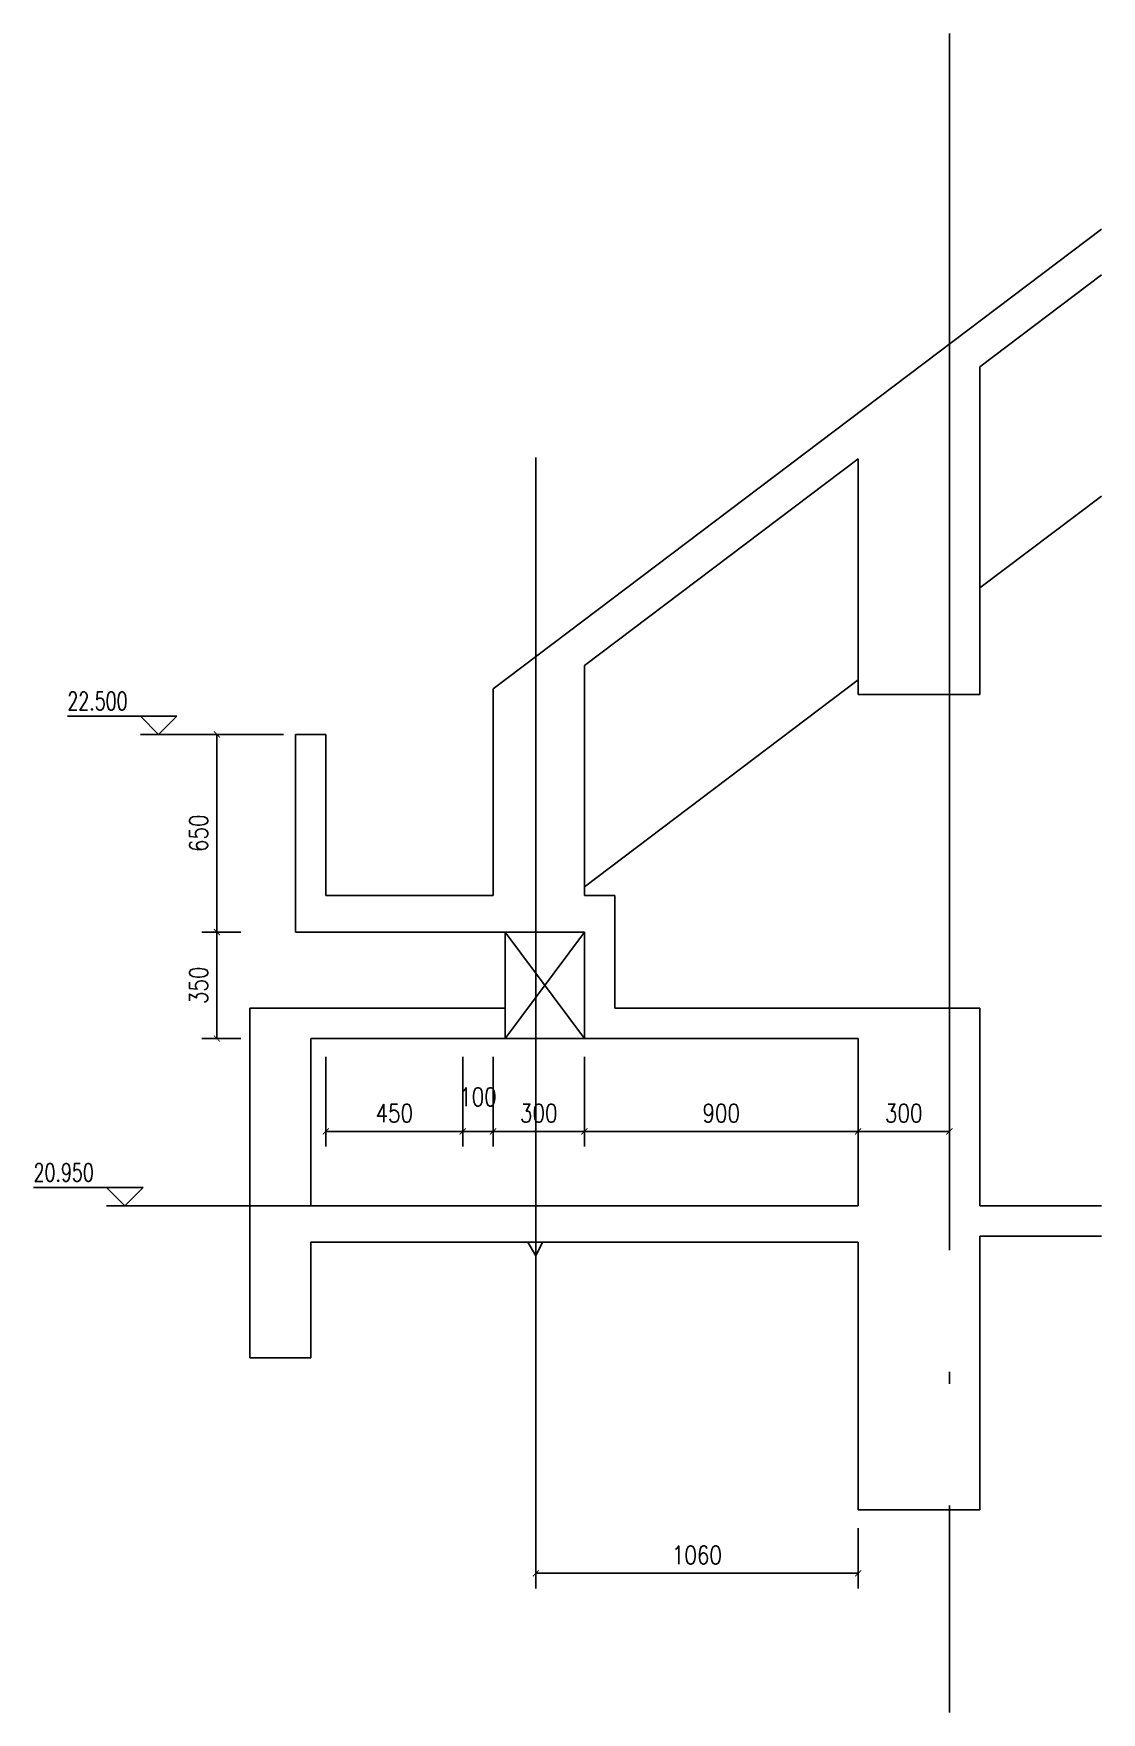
# Model space of a CAD drawing. Header units: millimetres. Extents: x 2998490 to 15040601, y 444546 to 7822218.
# Drawn here: x 14112296 to 14115807, y 7505640 to 7511161 of the extents above; entities that cross this region are included whole.
import ezdxf

# ---------------------------------------------------------------- set-up
doc = ezdxf.new("R2010")
doc.units = ezdxf.units.MM
doc.header["$LTSCALE"] = 2000
doc.linetypes.add('DOTE', pattern=[2.42, 2, -0.2, 0.02, -0.2])
for name, color, linetype in [('3-AXIS', 3, 'Continuous'), ('3-liang-rein-X', 54, 'Continuous'), ('WALL', 50, 'Continuous')]:
    doc.layers.add(name, color=color, linetype=linetype)
doc.styles.add('_TCH_DIM', font='SIMPLEX', dxfattribs={"bigfont": 'GBCBIG'})
doc.styles.add('DIM_FONT', font='SIMPLEX', dxfattribs={"width": 0.8, "bigfont": 'HZTXT'})
doc.dimstyles.new('DIMN20', dxfattribs={"dimscale": 0.2, "dimtxt": 300, "dimasz": 100, "dimexe": 250, "dimexo": 300, "dimgap": 150, "dimtad": 1, "dimdec": 0, "dimzin": 0, "dimdsep": 46, "dimtxsty": 'DIM_FONT', "dimblk": 'ARCHTICK', "dimcen": 0.09, "dimclrt": 7, "dimazin": 2, "dimtfac": 1, "dimtdec": 0, "dimtix": 1, "dimtmove": 2, "dimatfit": 3, "dimfxl": 0, "dimtolj": 1, "dimtzin": 0, "dimarcsym": 0})

msp = doc.modelspace()

# ---------------------------------------------------------------- texts
at = {"layer": '3-liang-rein-X', "color": 3, "style": '_TCH_DIM', "width": 0.705882}
for s, p in [('22.500', (14112407.2, 7508936.1)), ('20.950', (14112296.1, 7507386.1))]:
    msp.add_text(s, height=59.5, dxfattribs=at).set_placement(p)

# ---------------------------------------------------------------- blocks, each defined once
blk = doc.blocks.new('_ArchTick')
at = {"color": 0, "linetype": 'ByBlock', "const_width": 0.15}
blk.add_lwpolyline([(-0.5, -0.5), (0.5, 0.5)], dxfattribs=at)
blk = doc.blocks.new('*D1949')
at = {"layer": '3-liang-rein-X', "color": 0, "lineweight": -2}
for p, q in [((14115007.2, 7507796.1), (14115007.2, 7507500.7)), ((14115307.2, 7507796.1), (14115307.2, 7507500.7)), ((14115007.2, 7507550.7), (14115307.2, 7507550.7))]:
    blk.add_line(p, q, dxfattribs=at)
at = {"layer": 'Defpoints', "color": 0}
for p in [(14115007.2, 7507856.1), (14115307.2, 7507856.1), (14115307.2, 7507550.7)]:
    blk.add_point(p, dxfattribs=at)
at = {"layer": '3-liang-rein-X', "color": 0, "lineweight": -2, "xscale": 20, "yscale": 20, "zscale": 20, "rotation": 180}
blk.add_blockref('_ArchTick', (14115007.2, 7507550.7), dxfattribs=at)
at = {"layer": '3-liang-rein-X', "color": 0, "lineweight": -2, "xscale": 20, "yscale": 20, "zscale": 20}
blk.add_blockref('_ArchTick', (14115307.2, 7507550.7), dxfattribs=at)
at = {"layer": '3-liang-rein-X', "color": 7, "insert": (14115157.2, 7507610.7), "char_height": 60, "attachment_point": 5, "style": 'DIM_FONT'}
blk.add_mtext('\\A1;300', dxfattribs=at)
blk = doc.blocks.new('*D1950')
at = {"layer": '3-liang-rein-X', "color": 0, "lineweight": -2}
for p, q in [((14114107.1, 7507796.1), (14114107.1, 7507500.7)), ((14115007.2, 7507796.1), (14115007.2, 7507500.7)), ((14114107.1, 7507550.7), (14115007.2, 7507550.7))]:
    blk.add_line(p, q, dxfattribs=at)
at = {"layer": 'Defpoints', "color": 0}
for p in [(14114107.1, 7507856.1), (14115007.2, 7507856.1), (14115007.2, 7507550.7)]:
    blk.add_point(p, dxfattribs=at)
at = {"layer": '3-liang-rein-X', "color": 0, "lineweight": -2, "xscale": 20, "yscale": 20, "zscale": 20, "rotation": 180}
blk.add_blockref('_ArchTick', (14114107.1, 7507550.7), dxfattribs=at)
at = {"layer": '3-liang-rein-X', "color": 0, "lineweight": -2, "xscale": 20, "yscale": 20, "zscale": 20}
blk.add_blockref('_ArchTick', (14115007.2, 7507550.7), dxfattribs=at)
at = {"layer": '3-liang-rein-X', "color": 7, "insert": (14114557.1, 7507610.7), "char_height": 60, "attachment_point": 5, "style": 'DIM_FONT'}
blk.add_mtext('\\A1;900', dxfattribs=at)
blk = doc.blocks.new('*D1951')
at = {"layer": '3-liang-rein-X', "color": 0, "lineweight": -2}
for p, q in [((14113807.1, 7507796.1), (14113807.1, 7507500.7)), ((14114107.1, 7507796.1), (14114107.1, 7507500.7)), ((14113807.1, 7507550.7), (14114107.1, 7507550.7))]:
    blk.add_line(p, q, dxfattribs=at)
at = {"layer": 'Defpoints', "color": 0}
for p in [(14113807.1, 7507856.1), (14114107.1, 7507856.1), (14114107.1, 7507550.7)]:
    blk.add_point(p, dxfattribs=at)
at = {"layer": '3-liang-rein-X', "color": 0, "lineweight": -2, "xscale": 20, "yscale": 20, "zscale": 20, "rotation": 180}
blk.add_blockref('_ArchTick', (14113807.1, 7507550.7), dxfattribs=at)
at = {"layer": '3-liang-rein-X', "color": 0, "lineweight": -2, "xscale": 20, "yscale": 20, "zscale": 20}
blk.add_blockref('_ArchTick', (14114107.1, 7507550.7), dxfattribs=at)
at = {"layer": '3-liang-rein-X', "color": 7, "insert": (14113957.1, 7507610.7), "char_height": 60, "attachment_point": 5, "style": 'DIM_FONT'}
blk.add_mtext('\\A1;300', dxfattribs=at)
blk = doc.blocks.new('*D1952')
at = {"layer": '3-liang-rein-X', "color": 0, "lineweight": -2}
for p, q in [((14113707.2, 7507796.1), (14113707.2, 7507500.7)), ((14113807.1, 7507796.1), (14113807.1, 7507500.7)), ((14113707.2, 7507550.7), (14113807.1, 7507550.7))]:
    blk.add_line(p, q, dxfattribs=at)
at = {"layer": 'Defpoints', "color": 0}
for p in [(14113707.2, 7507856.1), (14113807.1, 7507856.1), (14113807.1, 7507550.7)]:
    blk.add_point(p, dxfattribs=at)
at = {"layer": '3-liang-rein-X', "color": 0, "lineweight": -2, "xscale": 20, "yscale": 20, "zscale": 20, "rotation": 180}
blk.add_blockref('_ArchTick', (14113707.2, 7507550.7), dxfattribs=at)
at = {"layer": '3-liang-rein-X', "color": 0, "lineweight": -2, "xscale": 20, "yscale": 20, "zscale": 20}
blk.add_blockref('_ArchTick', (14113807.1, 7507550.7), dxfattribs=at)
at = {"layer": '3-liang-rein-X', "color": 7, "insert": (14113757.1, 7507664.2), "char_height": 60, "attachment_point": 5, "style": 'DIM_FONT'}
blk.add_mtext('\\A1;100', dxfattribs=at)
blk = doc.blocks.new('*D1953')
at = {"layer": '3-liang-rein-X', "color": 0, "lineweight": -2}
for p, q in [((14113257.2, 7507796.1), (14113257.2, 7507500.7)), ((14113707.2, 7507796.1), (14113707.2, 7507500.7)), ((14113257.2, 7507550.7), (14113707.2, 7507550.7))]:
    blk.add_line(p, q, dxfattribs=at)
at = {"layer": 'Defpoints', "color": 0}
for p in [(14113257.2, 7507856.1), (14113707.2, 7507856.1), (14113707.2, 7507550.7)]:
    blk.add_point(p, dxfattribs=at)
at = {"layer": '3-liang-rein-X', "color": 0, "lineweight": -2, "xscale": 20, "yscale": 20, "zscale": 20, "rotation": 180}
blk.add_blockref('_ArchTick', (14113257.2, 7507550.7), dxfattribs=at)
at = {"layer": '3-liang-rein-X', "color": 0, "lineweight": -2, "xscale": 20, "yscale": 20, "zscale": 20}
blk.add_blockref('_ArchTick', (14113707.2, 7507550.7), dxfattribs=at)
at = {"layer": '3-liang-rein-X', "color": 7, "insert": (14113482.2, 7507610.7), "char_height": 60, "attachment_point": 5, "style": 'DIM_FONT'}
blk.add_mtext('\\A1;450', dxfattribs=at)
blk = doc.blocks.new('*D1954')
at = {"layer": '3-liang-rein-X', "color": 0, "lineweight": -2}
for p, q in [((14112977.2, 7508856.1), (14112848.8, 7508856.1)), ((14112898.8, 7508206.1), (14112898.8, 7508856.1)), ((14112977.2, 7508206.1), (14112848.8, 7508206.1))]:
    blk.add_line(p, q, dxfattribs=at)
at = {"layer": 'Defpoints', "color": 0}
for p in [(14112898.8, 7508856.1), (14113037.2, 7508856.1), (14113037.2, 7508206.1)]:
    blk.add_point(p, dxfattribs=at)
at = {"layer": '3-liang-rein-X', "color": 0, "lineweight": -2, "xscale": 20, "yscale": 20, "zscale": 20}
for p, rotation in [((14112898.8, 7508856.1), 90), ((14112898.8, 7508206.1), 270)]:
    blk.add_blockref('_ArchTick', p, dxfattribs=dict(at, rotation=rotation))
at = {"layer": '3-liang-rein-X', "color": 7, "insert": (14112838.8, 7508531.1), "char_height": 60, "attachment_point": 5, "rotation": 90, "style": 'DIM_FONT'}
blk.add_mtext('\\A1;650', dxfattribs=at)
blk = doc.blocks.new('*D1955')
at = {"layer": '3-liang-rein-X', "color": 0, "lineweight": -2}
for p, q in [((14112977.2, 7508206.1), (14112848.8, 7508206.1)), ((14112898.8, 7507856.1), (14112898.8, 7508206.1)), ((14112977.2, 7507856.1), (14112848.8, 7507856.1))]:
    blk.add_line(p, q, dxfattribs=at)
at = {"layer": 'Defpoints', "color": 0}
for p in [(14112898.8, 7508206.1), (14113037.2, 7508206.1), (14113037.2, 7507856.1)]:
    blk.add_point(p, dxfattribs=at)
at = {"layer": '3-liang-rein-X', "color": 0, "lineweight": -2, "xscale": 20, "yscale": 20, "zscale": 20}
for p, rotation in [((14112898.8, 7508206.1), 90), ((14112898.8, 7507856.1), 270)]:
    blk.add_blockref('_ArchTick', p, dxfattribs=dict(at, rotation=rotation))
at = {"layer": '3-liang-rein-X', "color": 7, "insert": (14112838.8, 7508031.1), "char_height": 60, "attachment_point": 5, "rotation": 90, "style": 'DIM_FONT'}
blk.add_mtext('\\A1;350', dxfattribs=at)
blk = doc.blocks.new('*D1956')
at = {"layer": '3-liang-rein-X', "color": 0, "lineweight": -2}
for p, q in [((14113947.2, 7506525.4), (14113947.2, 7506047.8)), ((14115007.2, 7506246.1), (14115007.2, 7506047.8)), ((14113947.2, 7506097.8), (14115007.2, 7506097.8))]:
    blk.add_line(p, q, dxfattribs=at)
at = {"layer": 'Defpoints', "color": 0}
for p in [(14113947.2, 7506585.4), (14115007.2, 7506306.1), (14115007.2, 7506097.8)]:
    blk.add_point(p, dxfattribs=at)
at = {"layer": '3-liang-rein-X', "color": 0, "lineweight": -2, "xscale": 20, "yscale": 20, "zscale": 20, "rotation": 180}
blk.add_blockref('_ArchTick', (14113947.2, 7506097.8), dxfattribs=at)
at = {"layer": '3-liang-rein-X', "color": 0, "lineweight": -2, "xscale": 20, "yscale": 20, "zscale": 20}
blk.add_blockref('_ArchTick', (14115007.2, 7506097.8), dxfattribs=at)
at = {"layer": '3-liang-rein-X', "color": 7, "insert": (14114477.2, 7506157.8), "char_height": 60, "attachment_point": 5, "style": 'DIM_FONT'}
blk.add_mtext('\\A1;1060', dxfattribs=at)

# ---------------------------------------------------------------- dimensions: what is measured, and where the dimension line sits
at = {"layer": '3-liang-rein-X', "color": 3}
for p1, p2, distance, picture, middle in [((14113037.2, 7508206.1), (14113037.2, 7508856.1), 138.4, '*D1954', (14112838.8, 7508531.1)), ((14113037.2, 7507856.1), (14113037.2, 7508206.1), 138.4, '*D1955', (14112838.8, 7508031.1)), ((14113257.2, 7507856.1), (14113707.2, 7507856.1), -305.4, '*D1953', (14113482.2, 7507610.7)), ((14113807.1, 7507856.1), (14114107.1, 7507856.1), -305.4, '*D1951', (14113957.1, 7507610.7)), ((14114107.1, 7507856.1), (14115007.2, 7507856.1), -305.4, '*D1950', (14114557.1, 7507610.7)), ((14115007.2, 7507856.1), (14115307.2, 7507856.1), -305.4, '*D1949', (14115157.2, 7507610.7))]:
    dim = msp.add_aligned_dim(p1=p1, p2=p2, distance=distance, dimstyle='DIMN20', dxfattribs=at)
    dim.commit()
    dim.dimension.update_dxf_attribs({"geometry": picture, "text_midpoint": middle})
dim = msp.add_linear_dim(base=(14113807.1, 7507550.7), p1=(14113707.2, 7507856.1), p2=(14113807.1, 7507856.1), angle=0, dimstyle='DIMN20', dxfattribs=at)
dim.commit()
dim.dimension.update_dxf_attribs({"geometry": '*D1952', "text_midpoint": (14113757.1, 7507664.2), "dimtype": 161})
dim = msp.add_linear_dim(base=(14115007.2, 7506097.8), p1=(14113947.2, 7506585.4), p2=(14115007.2, 7506306.1), dimstyle='DIMN20', dxfattribs=at)
dim.commit()
dim.dimension.update_dxf_attribs({"geometry": '*D1956', "text_midpoint": (14114477.2, 7506157.8)})

# ---------------------------------------------------------------- linework, layer by layer
at = {"layer": '3-AXIS', "color": 15, "linetype": 'DOTE'}
for p, q in [((14115307.2, 7511160.5), (14115307.2, 7505640.4)), ((14113947.2, 7509766.9), (14113947.2, 7506482.7))]:
    msp.add_line(p, q, dxfattribs=at)
at = {"layer": '3-liang-rein-X'}
for p, q in [((14115407.2, 7509337.6), (14115807.1, 7509639.8)), ((14114107.1, 7508355.4), (14115007.2, 7509035.4)), ((14113007.2, 7507306.1), (14115007.2, 7507306.1)), ((14113007.2, 7507306.1), (14113007.2, 7506806.1)), ((14113207.2, 7507186.1), (14113207.2, 7506806.1)), ((14113207.2, 7507186.1), (14115007.2, 7507186.1)), ((14115007.2, 7507186.1), (14115007.2, 7506306.1)), ((14115407.2, 7507206.1), (14115407.2, 7506306.1)), ((14113007.2, 7506806.1), (14113207.2, 7506806.1)), ((14115007.2, 7506306.1), (14115407.2, 7506306.1))]:
    msp.add_line(p, q, dxfattribs=at)
at = {"layer": '3-liang-rein-X', "color": 3}
for p, q in [((14112767.2, 7508916.1), (14112407.2, 7508916.1)), ((14112707.2, 7508856.1), (14112647.2, 7508916.1)), ((14112707.2, 7508856.1), (14112767.2, 7508916.1)), ((14113118.2, 7508856.1), (14112647.2, 7508856.1)), ((14112656.1, 7507366.1), (14112296.1, 7507366.1)), ((14112596.1, 7507306.1), (14112536.1, 7507366.1)), ((14112596.1, 7507306.1), (14112656.1, 7507366.1)), ((14113007.2, 7507306.1), (14112536.1, 7507306.1))]:
    msp.add_line(p, q, dxfattribs=at)
at = {"layer": '3-liang-rein-X', "color": 7}
for p, q in [((14113847.2, 7507856.1), (14113847.2, 7508206.1)), ((14113847.2, 7507856.1), (14114107.1, 7508206.1)), ((14114107.2, 7507856.1), (14113847.2, 7508206.1)), ((14113847.2, 7507956.1), (14113007.2, 7507956.1)), ((14113007.2, 7507306.1), (14113007.2, 7507956.1)), ((14114107.1, 7507856.1), (14113207.2, 7507856.1)), ((14113207.2, 7507306.1), (14113207.2, 7507856.1))]:
    msp.add_line(p, q, dxfattribs=at)
at = {"layer": '3-liang-rein-X', "color": 1}
msp.add_lwpolyline([(14113921.4, 7507186.1), (14113947.2, 7507142.1), (14113969.8, 7507186.1)], dxfattribs=at)
at = {"layer": 'WALL'}
for p, q in [((14113807.1, 7509006.1), (14115807.1, 7510517.2)), ((14115407.2, 7510064.6), (14115807.1, 7510366.8)), ((14115407.2, 7508987.4), (14115407.2, 7510064.6)), ((14114107.1, 7509082.3), (14115007.2, 7509762.3)), ((14115007.2, 7508987.4), (14115007.2, 7509762.3)), ((14114107.1, 7509082.3), (14114107.1, 7508326.1)), ((14113807.1, 7509006.1), (14113807.1, 7508326.1)), ((14115007.2, 7508987.4), (14115407.2, 7508987.4)), ((14113157.2, 7508856.1), (14113157.2, 7508206.1)), ((14113157.2, 7508856.1), (14113257.2, 7508856.1)), ((14113257.2, 7508856.1), (14113257.2, 7508326.1)), ((14113807.1, 7508326.1), (14113257.2, 7508326.1)), ((14114207.1, 7508326.1), (14114107.1, 7508326.1)), ((14114207.1, 7508326.1), (14114207.1, 7507956.1)), ((14114107.1, 7508206.1), (14113157.2, 7508206.1)), ((14114107.1, 7508206.1), (14114107.1, 7507856.1)), ((14115407.2, 7507956.1), (14114207.1, 7507956.1)), ((14115407.2, 7507956.1), (14115407.2, 7507306.1)), ((14115007.2, 7507856.1), (14114107.2, 7507856.1)), ((14115007.2, 7507306.1), (14115007.2, 7507856.1)), ((14115807.1, 7507306.1), (14115407.2, 7507306.1)), ((14115807.1, 7507206.1), (14115407.2, 7507206.1))]:
    msp.add_line(p, q, dxfattribs=at)

msp.set_redraw_order([(e.dxf.handle, doc.entitydb.next_handle()) for e in msp.query("TEXT MTEXT ATTDEF DIMENSION ARC_DIMENSION")])  # texts and dimensions are drawn at this point

doc.saveas('drawing.dxf')
